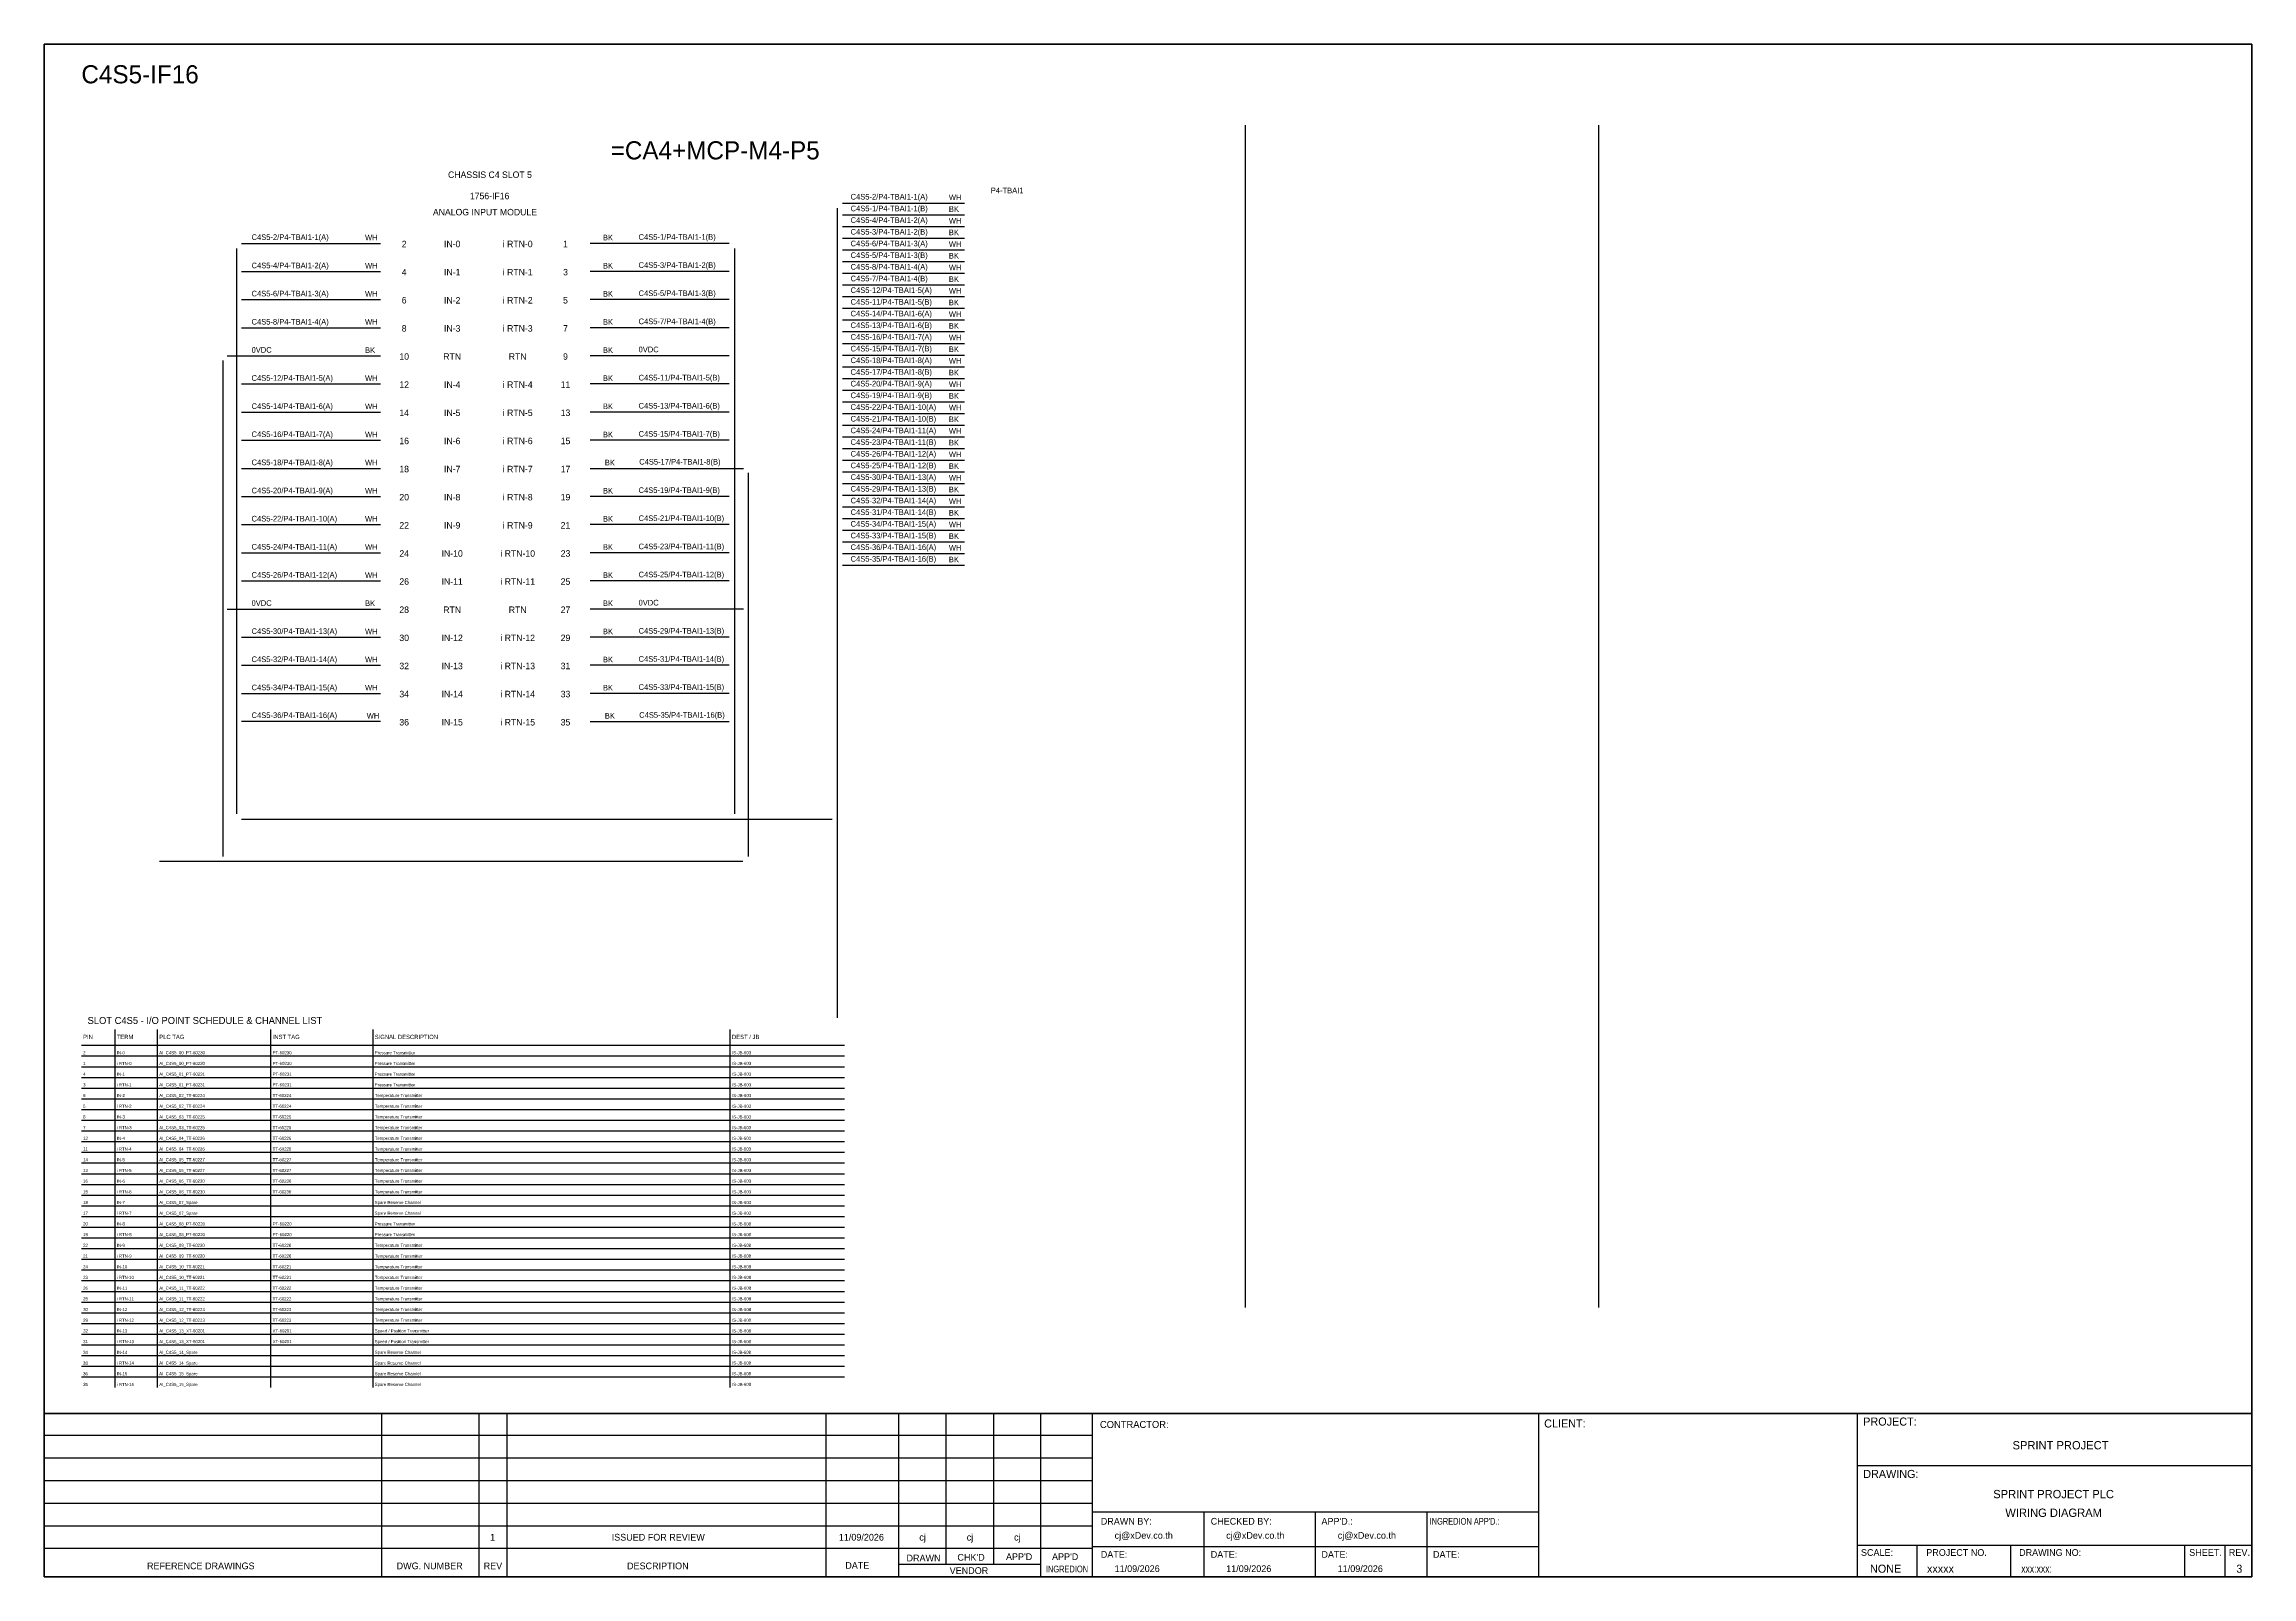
# Model space of a CAD drawing. Header units: metres. Extents: x 0 to 20667, y -39055 to 2704.
# Drawn here: x 16773 to 20667, y -27038 to -24334 of the extents above; entities that cross this region are included whole.
import ezdxf
from ezdxf.enums import TextEntityAlignment as Align

# ---------------------------------------------------------------- set-up
doc = ezdxf.new("R2010")
doc.units = ezdxf.units.M

msp = doc.modelspace()

# ---------------------------------------------------------------- linework, layer by layer
at = {"ltscale": 25.4}
for p, q in [((18180.9, -24634.8), (18396.3, -24634.8)), ((18180.9, -24676.1), (18396.3, -24676.1)), ((17981.4, -24685.2), (17736.1, -24685.2)), ((18180.9, -24717.3), (18396.3, -24717.3)), ((17981.4, -24734.8), (17736.1, -24734.8)), ((18180.9, -24758.5), (18396.3, -24758.5)), ((17981.4, -24784.4), (17736.1, -24784.4)), ((18180.9, -24799.7), (18396.3, -24799.7)), ((17981.4, -24834.1), (17736.1, -24834.1)), ((18180.9, -24841), (18396.3, -24841)), ((17096.1, -24883.7), (17366.6, -24883.7)), ((17981.4, -24883.7), (17736.1, -24883.7)), ((18180.9, -24882.2), (18396.3, -24882.2)), ((17981.4, -24933.3), (17736.1, -24933.3)), ((18180.9, -24923.4), (18396.3, -24923.4)), ((17981.4, -24983), (17736.1, -24983)), ((18180.9, -24964.6), (18396.3, -24964.6)), ((17981.4, -25032.6), (17736.1, -25032.6)), ((18180.9, -25005.9), (18396.3, -25005.9)), ((18180.9, -25047.1), (18396.3, -25047.1)), ((17736.1, -25082.2), (18006.6, -25082.2)), ((18180.9, -25088.3), (18396.3, -25088.3)), ((17981.4, -25131.9), (17736.1, -25131.9)), ((18180.9, -25129.5), (18396.3, -25129.5)), ((17981.4, -25181.5), (17736.1, -25181.5)), ((18180.9, -25170.8), (18396.3, -25170.8)), ((18180.9, -25212), (18396.3, -25212)), ((17981.4, -25231.1), (17736.1, -25231.1)), ((18180.9, -25253.2), (18396.3, -25253.2)), ((17981.4, -25280.8), (17736.1, -25280.8)), ((17096.1, -25330.4), (17366.6, -25330.4)), ((18006.6, -25330.4), (17736.1, -25330.4)), ((17981.4, -25380), (17736.1, -25380)), ((17981.4, -25429.7), (17736.1, -25429.7)), ((17981.4, -25479.3), (17736.1, -25479.3)), ((17736.1, -25528.9), (17981.4, -25528.9))]:
    msp.add_line(p, q, dxfattribs=at)
at = {"color": 7}
for p, q in [((16898.2, -26704.1), (16898.2, -26072)), ((16973.2, -26704.1), (16973.2, -26072)), ((17173.2, -26704.1), (17173.2, -26072)), ((17353.2, -26704.1), (17353.2, -26072)), ((17983.2, -26704.1), (17983.2, -26072)), ((16838.9, -26100), (18184.7, -26100))]:
    msp.add_line(p, q, dxfattribs=at)
at = {"color": 8}
for p, q in [((16838.9, -26118.9), (18184.7, -26118.9)), ((16838.9, -26137.8), (18184.7, -26137.8)), ((16838.9, -26156.7), (18184.7, -26156.7)), ((16838.9, -26175.5), (18184.7, -26175.5)), ((16838.9, -26194.4), (18184.7, -26194.4)), ((16838.9, -26213.3), (18184.7, -26213.3)), ((16838.9, -26232.2), (18184.7, -26232.2)), ((16838.9, -26251.1), (18184.7, -26251.1)), ((16838.9, -26269.9), (18184.7, -26269.9)), ((16838.9, -26288.8), (18184.7, -26288.8)), ((16838.9, -26307.7), (18184.7, -26307.7)), ((16838.9, -26326.6), (18184.7, -26326.6)), ((16838.9, -26345.4), (18184.7, -26345.4)), ((16838.9, -26364.3), (18184.7, -26364.3)), ((16838.9, -26383.2), (18184.7, -26383.2)), ((16838.9, -26402.1), (18184.7, -26402.1)), ((16838.9, -26421), (18184.7, -26421)), ((16838.9, -26439.8), (18184.7, -26439.8)), ((16838.9, -26458.7), (18184.7, -26458.7)), ((16838.9, -26477.6), (18184.7, -26477.6)), ((16838.9, -26496.5), (18184.7, -26496.5)), ((16838.9, -26515.3), (18184.7, -26515.3)), ((16838.9, -26534.2), (18184.7, -26534.2)), ((16838.9, -26553.1), (18184.7, -26553.1)), ((16838.9, -26572), (18184.7, -26572)), ((16838.9, -26590.9), (18184.7, -26590.9)), ((16838.9, -26609.7), (18184.7, -26609.7)), ((16838.9, -26628.6), (18184.7, -26628.6)), ((16838.9, -26647.5), (18184.7, -26647.5)), ((16838.9, -26666.4), (18184.7, -26666.4)), ((16838.9, -26685.2), (18184.7, -26685.2))]:
    msp.add_line(p, q, dxfattribs=at)
at = {"color": 4}
for p, q in [((20075.5, -26981.8), (20075.5, -27037.9)), ((20240.8, -26981.8), (20240.8, -27037.9))]:
    msp.add_line(p, q, dxfattribs=at)
at = {"color": 4, "ltscale": 0.5}
for p, q in [((20547.9, -26981.8), (20547.9, -27037.9)), ((20547.9, -26981.8), (20547.9, -27037.9)), ((20619.1, -26981.8), (20619.1, -27037.9)), ((20619.1, -26981.8), (20619.1, -27037.9))]:
    msp.add_line(p, q, dxfattribs=at)
at = {"layer": 'GT_1', "color": 4}
for p, q in [((17368.6, -27037.9), (17368.6, -26749.8)), ((17540.5, -27037.9), (17540.5, -26749.8)), ((17589.6, -27037.9), (17589.6, -26749.8)), ((18152.3, -27037.9), (18152.3, -26749.8)), ((18280.6, -27037.9), (18280.6, -26749.8)), ((18364.2, -27016.1), (18364.2, -26749.8)), ((18447.7, -27016.1), (18447.7, -26749.7)), ((18531, -27037.9), (18531, -26749.8)), ((18622, -27037.9), (18622, -26749.8)), ((19409, -27037.9), (19409, -26749.8)), ((19971.3, -27037.9), (19971.3, -26749.8)), ((19971.3, -27037.9), (19971.3, -26749.8)), ((19971.3, -27037.9), (19971.3, -26749.8)), ((18622, -26788.6), (16773.2, -26788.6)), ((18622, -26828.4), (16773.2, -26828.4)), ((18622, -26868.3), (16773.2, -26868.3)), ((18622, -26908.3), (16773.2, -26908.3)), ((19409, -26923.6), (18622, -26923.6)), ((18818.8, -27037.9), (18818.8, -26923.6)), ((19015.5, -27037.9), (19015.5, -26923.6)), ((19212.3, -27037.9), (19212.3, -26923.6)), ((18622, -26948.2), (16773.2, -26948.2)), ((18621.9, -26988.1), (16773.2, -26988.1)), ((18531, -27016.1), (18280.6, -27016.1)), ((19409, -26985.1), (18622, -26985.1)), ((19971.3, -26981.8), (20666.5, -26981.8))]:
    msp.add_line(p, q, dxfattribs=at)
at = {"layer": 'HELPPOINT', "color": 4, "lineweight": 35}
for p, q in [((16773.2, -27037.9), (16773.2, -24333.7)), ((16773.2, -24333.7), (20666.5, -24333.7)), ((16773.2, -27037.9), (16773.2, -24333.7)), ((16773.2, -24333.7), (20666.5, -24333.7)), ((20666.5, -24333.7), (20666.5, -27037.9)), ((20666.5, -24333.7), (20666.5, -27037.9)), ((20666.5, -27037.9), (16773.2, -27037.9)), ((20666.5, -27037.9), (16773.2, -27037.9))]:
    msp.add_line(p, q, dxfattribs=at)
at = {"layer": 'HELPPOINT', "color": 4}
for p, q in [((19971.3, -26841.3), (20666.5, -26841.3)), ((19971.3, -26841.3), (20666.5, -26841.3)), ((19971.3, -26981.8), (20666.5, -26981.8))]:
    msp.add_line(p, q, dxfattribs=at)
at = {"layer": 'IE-WIRE', "color": 4, "ltscale": 25.4}
for p, q in [((18171.8, -24623.4), (18171.8, -26051.8)), ((18180.9, -24614.2), (18396.3, -24614.2)), ((18180.9, -24655.5), (18396.3, -24655.5)), ((17112.2, -24694.4), (17112.2, -25691.8)), ((17121.4, -24685.2), (17366.6, -24685.2)), ((17990.5, -24694.4), (17990.5, -25691.8)), ((18180.9, -24696.7), (18396.3, -24696.7)), ((17121.4, -24734.8), (17366.6, -24734.8)), ((18180.9, -24737.9), (18396.3, -24737.9)), ((17121.4, -24784.4), (17366.6, -24784.4)), ((18180.9, -24779.1), (18396.3, -24779.1)), ((17121.4, -24834.1), (17366.6, -24834.1)), ((18180.9, -24820.4), (18396.3, -24820.4)), ((18180.9, -24861.6), (18396.3, -24861.6)), ((18180.9, -24902.8), (18396.3, -24902.8)), ((17121.4, -24933.3), (17366.6, -24933.3)), ((18180.9, -24944), (18396.3, -24944)), ((17121.4, -24983), (17366.6, -24983)), ((18180.9, -24985.2), (18396.3, -24985.2)), ((17121.4, -25032.6), (17366.6, -25032.6)), ((18180.9, -25026.5), (18396.3, -25026.5)), ((18180.9, -25067.7), (18396.3, -25067.7)), ((17121.4, -25082.2), (17366.6, -25082.2)), ((18180.9, -25108.9), (18396.3, -25108.9)), ((17121.4, -25131.9), (17366.6, -25131.9)), ((18180.9, -25150.1), (18396.3, -25150.1)), ((17121.4, -25181.5), (17366.6, -25181.5)), ((18180.9, -25191.4), (18396.3, -25191.4)), ((17121.4, -25231.1), (17366.6, -25231.1)), ((18180.9, -25232.6), (18396.3, -25232.6)), ((17121.4, -25280.8), (17366.6, -25280.8)), ((17121.4, -25380), (17366.6, -25380)), ((17121.4, -25429.7), (17366.6, -25429.7)), ((17121.4, -25479.3), (17366.6, -25479.3)), ((17366.6, -25528.9), (17121.4, -25528.9))]:
    msp.add_line(p, q, dxfattribs=at)
at = {"layer": 'IE-WIRE', "color": 7, "ltscale": 25.4}
for p, q in [((17088.1, -24891.7), (17088.1, -25767)), ((18014.6, -25090.2), (18014.6, -25767)), ((18005.6, -25776), (16976.6, -25776))]:
    msp.add_line(p, q, dxfattribs=at)
at = {"layer": 'IE-WIRE', "color": 4}
msp.add_line((17121.3, -25700.9), (18162.6, -25700.9), dxfattribs=at)
at = {"layer": 'MEMBER', "color": 4, "lineweight": 35}
msp.add_line((16773.2, -26749.8), (20666.5, -26749.8), dxfattribs=at)
msp.add_line((16773.2, -26749.8), (20666.5, -26749.8), dxfattribs=at)
at = {"layer": 'MEMBER', "color": 4}
for p, q in [((19971.3, -26841.3), (20666.5, -26841.3)), ((19971.3, -26841.3), (20666.5, -26841.3)), ((19971.3, -26981.8), (20666.5, -26981.8)), ((19971.3, -26981.8), (20666.5, -26981.8))]:
    msp.add_line(p, q, dxfattribs=at)
at = {"layer": 'x01001-FrameArea'}
for p, q in [((18891.4, -24476.4), (18891.4, -26562.9)), ((19514.5, -24476.4), (19514.5, -26562.9))]:
    msp.add_line(p, q, dxfattribs=at)

# ---------------------------------------------------------------- texts
at = {"color": 2}
msp.add_text('C4S5-IF16', height=32, dxfattribs=at).set_placement((16838.9, -24402.9))
for s, height, p in [('=CA4+MCP-M4-P5', 32, (17956.6, -24521.1)), ('CHASSIS C4 SLOT 5', 11.441, (17559.4, -24564.1)), ('1756-IF16', 11.44, (17558.8, -24601.6)), ('ANALOG INPUT MODULE', 11.441, (17550.6, -24630.1)), ('2', 11.4, (17408.1, -24686.3)), ('IN-0', 11.44, (17492.8, -24686.3)), ('i RTN-0', 11.44, (17608.3, -24686.3)), ('1', 11.4, (17692.6, -24686.3)), ('4', 11.4, (17408.1, -24736)), ('IN-1', 11.44, (17492.8, -24736)), ('i RTN-1', 11.44, (17608.3, -24736)), ('3', 11.4, (17692.6, -24736)), ('6', 11.4, (17408.1, -24785.6)), ('IN-2', 11.44, (17492.8, -24785.6)), ('i RTN-2', 11.44, (17608.3, -24785.6)), ('5', 11.4, (17692.6, -24785.6)), ('8', 11.4, (17408.1, -24835.2)), ('IN-3', 11.44, (17492.8, -24835.2)), ('i RTN-3', 11.44, (17608.3, -24835.2)), ('7', 11.4, (17692.6, -24835.2)), ('10', 11.44, (17408.1, -24884.9)), ('RTN', 11.44, (17492.8, -24884.9)), ('RTN', 11.44, (17608.3, -24884.9)), ('9', 11.4, (17692.6, -24884.9)), ('12', 11.44, (17408.1, -24934.5)), ('IN-4', 11.44, (17492.8, -24934.5)), ('i RTN-4', 11.44, (17608.3, -24934.5)), ('11', 11.44, (17692.6, -24934.5)), ('14', 11.44, (17408.1, -24984.1)), ('IN-5', 11.44, (17492.8, -24984.1)), ('i RTN-5', 11.44, (17608.3, -24984.1)), ('13', 11.44, (17692.6, -24984.1)), ('16', 11.44, (17408.1, -25033.8)), ('IN-6', 11.44, (17492.8, -25033.8)), ('i RTN-6', 11.44, (17608.3, -25033.8)), ('15', 11.44, (17692.6, -25033.8)), ('18', 11.44, (17408.1, -25083.4)), ('IN-7', 11.44, (17492.8, -25083.4)), ('i RTN-7', 11.44, (17608.3, -25083.4)), ('17', 11.44, (17692.6, -25083.4)), ('20', 11.44, (17408.1, -25133)), ('IN-8', 11.44, (17492.8, -25133)), ('i RTN-8', 11.44, (17608.3, -25133)), ('19', 11.44, (17692.6, -25133)), ('22', 11.44, (17408.1, -25182.7)), ('IN-9', 11.44, (17492.8, -25182.7)), ('i RTN-9', 11.44, (17608.3, -25182.7)), ('21', 11.44, (17692.6, -25182.7)), ('24', 11.44, (17408.1, -25232.3)), ('IN-10', 11.44, (17492.8, -25232.3)), ('i RTN-10', 11.44, (17608.3, -25232.3)), ('23', 11.44, (17692.6, -25232.3)), ('26', 11.44, (17408.1, -25281.9)), ('IN-11', 11.44, (17492.8, -25281.9)), ('i RTN-11', 11.44, (17608.3, -25281.9)), ('25', 11.44, (17692.6, -25281.9)), ('28', 11.44, (17408.1, -25331.6)), ('RTN', 11.44, (17492.8, -25331.6)), ('RTN', 11.44, (17608.3, -25331.6)), ('27', 11.44, (17692.6, -25331.6)), ('30', 11.44, (17408.1, -25381.2)), ('IN-12', 11.44, (17492.8, -25381.2)), ('i RTN-12', 11.44, (17608.3, -25381.2)), ('29', 11.44, (17692.6, -25381.2)), ('32', 11.44, (17408.1, -25430.8)), ('IN-13', 11.44, (17492.8, -25430.8)), ('i RTN-13', 11.44, (17608.3, -25430.8)), ('31', 11.44, (17692.6, -25430.8)), ('34', 11.44, (17408.1, -25480.4)), ('IN-14', 11.44, (17492.8, -25480.4)), ('i RTN-14', 11.44, (17608.3, -25480.4)), ('33', 11.44, (17692.6, -25480.4)), ('36', 11.44, (17408.1, -25530.1)), ('IN-15', 11.44, (17492.8, -25530.1)), ('i RTN-15', 11.44, (17608.3, -25530.1)), ('35', 11.44, (17692.6, -25530.1))]:
    msp.add_text(s, height=height, dxfattribs=at).set_placement(p, align=Align.MIDDLE_CENTER)
at = {"color": 4}
for s, height, p in [('C4S5-2/P4-TBAI1-1(A)', 9.949, (18195.4, -24607.9)), ('WH', 9.95, (18368.7, -24609)), ('C4S5-4/P4-TBAI1-2(A)', 9.949, (18195.4, -24649.2)), ('WH', 9.95, (18368.7, -24650.2)), ('C4S5-2/P4-TBAI1-1(A)', 9.949, (17139, -24679.2)), ('WH', 9.95, (17339.1, -24679.9)), ('C4S5-6/P4-TBAI1-3(A)', 9.949, (18195.4, -24690.4)), ('WH', 9.95, (18368.7, -24691.4)), ('C4S5-4/P4-TBAI1-2(A)', 9.949, (17139, -24729.2)), ('WH', 9.95, (17339.1, -24729.6)), ('C4S5-8/P4-TBAI1-4(A)', 9.949, (18195.4, -24731.6)), ('WH', 9.95, (18368.7, -24732.7)), ('C4S5-6/P4-TBAI1-3(A)', 9.949, (17139, -24778.8)), ('WH', 9.95, (17339.1, -24779.2)), ('C4S5-12/P4-TBAI1-5(A)', 9.949, (18195.4, -24772.8)), ('WH', 9.95, (18368.7, -24773.9)), ('C4S5-8/P4-TBAI1-4(A)', 9.949, (17139, -24828.5)), ('WH', 9.95, (17339.1, -24828.8)), ('C4S5-14/P4-TBAI1-6(A)', 9.949, (18195.4, -24814.1)), ('WH', 9.95, (18368.7, -24815.1)), ('C4S5-16/P4-TBAI1-7(A)', 9.949, (18195.4, -24855.3)), ('WH', 9.95, (18368.7, -24856.3)), ('C4S5-18/P4-TBAI1-8(A)', 9.949, (18195.4, -24896.5)), ('WH', 9.95, (18368.7, -24897.5)), ('C4S5-12/P4-TBAI1-5(A)', 9.949, (17139, -24927.7)), ('WH', 9.95, (17339.1, -24928.1)), ('C4S5-20/P4-TBAI1-9(A)', 9.949, (18195.4, -24937.7)), ('WH', 9.95, (18368.7, -24938.8)), ('C4S5-14/P4-TBAI1-6(A)', 9.949, (17139, -24977.4)), ('WH', 9.95, (17339.1, -24977.7)), ('C4S5-22/P4-TBAI1-10(A)', 9.949, (18195.4, -24979)), ('WH', 9.95, (18368.7, -24980)), ('C4S5-16/P4-TBAI1-7(A)', 9.949, (17139, -25027)), ('WH', 9.95, (17339.1, -25027.4)), ('C4S5-24/P4-TBAI1-11(A)', 9.949, (18195.4, -25020.2)), ('WH', 9.95, (18368.7, -25021.2)), ('C4S5-18/P4-TBAI1-8(A)', 9.949, (17139, -25076.6)), ('WH', 9.95, (17339.1, -25077)), ('C4S5-26/P4-TBAI1-12(A)', 9.949, (18195.4, -25061.4)), ('WH', 9.95, (18368.7, -25062.4)), ('C4S5-30/P4-TBAI1-13(A)', 9.949, (18195.4, -25102.6)), ('WH', 9.95, (18368.7, -25103.7)), ('C4S5-20/P4-TBAI1-9(A)', 9.949, (17139, -25126.3)), ('WH', 9.95, (17339.1, -25126.6)), ('C4S5-32/P4-TBAI1-14(A)', 9.949, (18195.4, -25143.9)), ('WH', 9.95, (18368.7, -25144.9)), ('C4S5-22/P4-TBAI1-10(A)', 9.949, (17139, -25175.9)), ('WH', 9.95, (17339.1, -25176.3)), ('C4S5-34/P4-TBAI1-15(A)', 9.949, (18195.4, -25185.1)), ('WH', 9.95, (18368.7, -25186.1)), ('C4S5-24/P4-TBAI1-11(A)', 9.949, (17139, -25225.5)), ('WH', 9.95, (17339.1, -25225.9)), ('C4S5-36/P4-TBAI1-16(A)', 9.949, (18195.4, -25226.3)), ('WH', 9.95, (18368.7, -25227.3)), ('C4S5-26/P4-TBAI1-12(A)', 9.949, (17139, -25275.1)), ('WH', 9.95, (17339.1, -25275.5)), ('C4S5-30/P4-TBAI1-13(A)', 9.949, (17139, -25374.4)), ('WH', 9.95, (17339.1, -25374.8)), ('C4S5-32/P4-TBAI1-14(A)', 9.949, (17139, -25424)), ('WH', 9.95, (17339.1, -25424.4)), ('C4S5-34/P4-TBAI1-15(A)', 9.949, (17139, -25473.7)), ('WH', 9.95, (17339.1, -25474.1)), ('C4S5-36/P4-TBAI1-16(A)', 9.949, (17139, -25522.7)), ('WH', 9.95, (17342.1, -25523.7))]:
    msp.add_text(s, height=height, dxfattribs=at).set_placement(p)
msp.add_text('P4-TBAI1', height=9.95, dxfattribs=at).set_placement((18471.5, -24591.9), align=Align.MIDDLE_CENTER)
for s, height, p in [('C4S5-1/P4-TBAI1-1(B)', 9.949, (18195.4, -24628.6)), ('BK', 9.95, (18368.7, -24629.6)), ('BK', 9.95, (17758.6, -24679.9)), ('C4S5-1/P4-TBAI1-1(B)', 9.949, (17821.5, -24678.9)), ('C4S5-3/P4-TBAI1-2(B)', 9.949, (18195.4, -24669.8)), ('BK', 9.95, (18368.7, -24670.8)), ('BK', 9.95, (17758.6, -24729.6)), ('C4S5-3/P4-TBAI1-2(B)', 9.949, (17821.5, -24728.5)), ('C4S5-5/P4-TBAI1-3(B)', 9.949, (18195.4, -24711)), ('BK', 9.95, (18368.7, -24712)), ('C4S5-7/P4-TBAI1-4(B)', 9.949, (18195.4, -24752.2)), ('BK', 9.95, (18368.7, -24753.3)), ('BK', 9.95, (17758.6, -24779.2)), ('C4S5-5/P4-TBAI1-3(B)', 9.949, (17821.5, -24778.2)), ('C4S5-11/P4-TBAI1-5(B)', 9.949, (18195.4, -24793.5)), ('BK', 9.95, (18368.7, -24794.5)), ('BK', 9.95, (17758.6, -24828.8)), ('C4S5-7/P4-TBAI1-4(B)', 9.949, (17821.5, -24827.8)), ('C4S5-13/P4-TBAI1-6(B)', 9.949, (18195.4, -24834.7)), ('BK', 9.95, (18368.7, -24835.7)), ('0VDC', 9.95, (17139, -24878.1)), ('BK', 9.95, (17339.1, -24878.5)), ('BK', 9.95, (17758.6, -24878.5)), ('0VDC', 9.95, (17821.5, -24877.4)), ('C4S5-15/P4-TBAI1-7(B)', 9.949, (18195.4, -24875.9)), ('BK', 9.95, (18368.7, -24876.9)), ('C4S5-11/P4-TBAI1-5(B)', 9.949, (17821.5, -24927.1)), ('C4S5-17/P4-TBAI1-8(B)', 9.949, (18195.4, -24917.1)), ('BK', 9.95, (18368.7, -24918.2)), ('BK', 9.95, (17758.6, -24928.1)), ('C4S5-19/P4-TBAI1-9(B)', 9.949, (18195.4, -24958.3)), ('BK', 9.95, (18368.7, -24959.4)), ('BK', 9.95, (17758.6, -24977.7)), ('C4S5-13/P4-TBAI1-6(B)', 9.949, (17821.5, -24976.7)), ('C4S5-21/P4-TBAI1-10(B)', 9.949, (18195.4, -24999.6)), ('BK', 9.95, (18368.7, -25000.6)), ('BK', 9.95, (17758.6, -25027.4)), ('C4S5-15/P4-TBAI1-7(B)', 9.949, (17821.5, -25026.3)), ('C4S5-23/P4-TBAI1-11(B)', 9.949, (18195.4, -25040.8)), ('BK', 9.95, (18368.7, -25041.8)), ('BK', 9.95, (17762, -25077)), ('C4S5-17/P4-TBAI1-8(B)', 9.949, (17822.6, -25075.5)), ('C4S5-25/P4-TBAI1-12(B)', 9.949, (18195.4, -25082)), ('BK', 9.95, (18368.7, -25083.1)), ('BK', 9.95, (17758.6, -25126.6)), ('C4S5-19/P4-TBAI1-9(B)', 9.949, (17821.5, -25125.6)), ('C4S5-29/P4-TBAI1-13(B)', 9.949, (18195.4, -25123.2)), ('BK', 9.95, (18368.7, -25124.3)), ('BK', 9.95, (17758.6, -25176.3)), ('C4S5-21/P4-TBAI1-10(B)', 9.949, (17821.5, -25175.2)), ('C4S5-31/P4-TBAI1-14(B)', 9.949, (18195.4, -25164.5)), ('BK', 9.95, (18368.7, -25165.5)), ('BK', 9.95, (17758.6, -25225.9)), ('C4S5-23/P4-TBAI1-11(B)', 9.949, (17821.5, -25224.9)), ('C4S5-33/P4-TBAI1-15(B)', 9.949, (18195.4, -25205.7)), ('BK', 9.95, (18368.7, -25206.7)), ('BK', 9.95, (17758.6, -25275.5)), ('C4S5-25/P4-TBAI1-12(B)', 9.949, (17821.5, -25274.5)), ('C4S5-35/P4-TBAI1-16(B)', 9.949, (18195.4, -25246.9)), ('BK', 9.95, (18368.7, -25247.9)), ('0VDC', 9.95, (17139, -25324.8)), ('BK', 9.95, (17339.1, -25325.2)), ('BK', 9.95, (17758.6, -25325.2)), ('0VDC', 9.95, (17821.5, -25324.1)), ('BK', 9.95, (17758.6, -25374.8)), ('C4S5-29/P4-TBAI1-13(B)', 9.949, (17821.5, -25373.8)), ('BK', 9.95, (17758.6, -25424.4)), ('C4S5-31/P4-TBAI1-14(B)', 9.949, (17821.5, -25423.4)), ('BK', 9.95, (17758.6, -25474.1)), ('C4S5-33/P4-TBAI1-15(B)', 9.949, (17821.5, -25473)), ('BK', 9.95, (17762, -25523.7)), ('C4S5-35/P4-TBAI1-16(B)', 9.949, (17822.6, -25522.2))]:
    msp.add_text(s, height=height).set_placement(p)
at = {"color": 3}
for s, p in [('PIN', (16841.9, -26089)), ('TERM', (16901.2, -26089)), ('PLC TAG', (16976.2, -26089)), ('INST TAG', (17176.2, -26089)), ('SIGNAL DESCRIPTION', (17356.2, -26089)), ('DEST / JB', (17986.2, -26089))]:
    msp.add_text(s, height=7.5, dxfattribs=at).set_placement(p)
at = {"color": 7}
for s, p in [('2', (16841.9, -26115.9)), ('IN-0', (16901.2, -26115.9)), ('AI_C4S5_00_PT-60230', (16976.2, -26115.9)), ('PT-60230', (17176.2, -26115.9)), ('Pressure Transmitter', (17356.2, -26115.9)), ('IS-JB-603', (17986.2, -26115.9)), ('4', (16841.9, -26153.7)), ('1', (16841.9, -26134.8)), ('i RTN-0', (16901.2, -26134.8)), ('IN-1', (16901.2, -26153.7)), ('AI_C4S5_00_PT-60230', (16976.2, -26134.8)), ('AI_C4S5_01_PT-60231', (16976.2, -26153.7)), ('PT-60230', (17176.2, -26134.8)), ('PT-60231', (17176.2, -26153.7)), ('Pressure Transmitter', (17356.2, -26134.8)), ('Pressure Transmitter', (17356.2, -26153.7)), ('IS-JB-603', (17986.2, -26134.8)), ('IS-JB-603', (17986.2, -26153.7)), ('3', (16841.9, -26172.5)), ('6', (16841.9, -26191.4)), ('i RTN-1', (16901.2, -26172.5)), ('IN-2', (16901.2, -26191.4)), ('AI_C4S5_01_PT-60231', (16976.2, -26172.5)), ('AI_C4S5_02_TT-60224', (16976.2, -26191.4)), ('TT-60224', (17176.2, -26191.4)), ('PT-60231', (17176.2, -26172.5)), ('Temperature Transmitter', (17356.2, -26191.4)), ('Pressure Transmitter', (17356.2, -26172.5)), ('IS-JB-603', (17986.2, -26172.5)), ('IS-JB-603', (17986.2, -26191.4)), ('5', (16841.9, -26210.3)), ('8', (16841.9, -26229.2)), ('i RTN-2', (16901.2, -26210.3)), ('IN-3', (16901.2, -26229.2)), ('AI_C4S5_02_TT-60224', (16976.2, -26210.3)), ('AI_C4S5_03_TT-60225', (16976.2, -26229.2)), ('TT-60224', (17176.2, -26210.3)), ('TT-60225', (17176.2, -26229.2)), ('Temperature Transmitter', (17356.2, -26210.3)), ('Temperature Transmitter', (17356.2, -26229.2)), ('IS-JB-603', (17986.2, -26210.3)), ('IS-JB-603', (17986.2, -26229.2)), ('7', (16841.9, -26248.1)), ('12', (16841.9, -26266.9)), ('i RTN-3', (16901.2, -26248.1)), ('IN-4', (16901.2, -26266.9)), ('AI_C4S5_03_TT-60225', (16976.2, -26248.1)), ('AI_C4S5_04_TT-60226', (16976.2, -26266.9)), ('TT-60225', (17176.2, -26248.1)), ('TT-60226', (17176.2, -26266.9)), ('Temperature Transmitter', (17356.2, -26248.1)), ('Temperature Transmitter', (17356.2, -26266.9)), ('IS-JB-603', (17986.2, -26248.1)), ('IS-JB-603', (17986.2, -26266.9)), ('11', (16841.9, -26285.8)), ('14', (16841.9, -26304.7)), ('13', (16841.9, -26323.6)), ('i RTN-4', (16901.2, -26285.8)), ('i RTN-5', (16901.2, -26323.6)), ('IN-5', (16901.2, -26304.7)), ('AI_C4S5_04_TT-60226', (16976.2, -26285.8)), ('AI_C4S5_05_TT-60227', (16976.2, -26304.7)), ('AI_C4S5_05_TT-60227', (16976.2, -26323.6)), ('TT-60226', (17176.2, -26285.8)), ('TT-60227', (17176.2, -26304.7)), ('TT-60227', (17176.2, -26323.6)), ('Temperature Transmitter', (17356.2, -26285.8)), ('Temperature Transmitter', (17356.2, -26304.7)), ('Temperature Transmitter', (17356.2, -26323.6)), ('IS-JB-603', (17986.2, -26285.8)), ('IS-JB-603', (17986.2, -26304.7)), ('IS-JB-603', (17986.2, -26323.6)), ('16', (16841.9, -26342.4)), ('15', (16841.9, -26361.3)), ('i RTN-6', (16901.2, -26361.3)), ('IN-6', (16901.2, -26342.4)), ('AI_C4S5_06_TT-60230', (16976.2, -26342.4)), ('AI_C4S5_06_TT-60230', (16976.2, -26361.3)), ('TT-60230', (17176.2, -26342.4)), ('TT-60230', (17176.2, -26361.3)), ('Temperature Transmitter', (17356.2, -26342.4)), ('Temperature Transmitter', (17356.2, -26361.3)), ('IS-JB-603', (17986.2, -26342.4)), ('IS-JB-603', (17986.2, -26361.3)), ('18', (16841.9, -26380.2)), ('17', (16841.9, -26399.1)), ('i RTN-7', (16901.2, -26399.1)), ('IN-7', (16901.2, -26380.2)), ('AI_C4S5_07_Spare', (16976.2, -26380.2)), ('AI_C4S5_07_Spare', (16976.2, -26399.1)), ('Spare Reserve Channel', (17356.2, -26380.2)), ('Spare Reserve Channel', (17356.2, -26399.1)), ('IS-JB-603', (17986.2, -26380.2)), ('IS-JB-603', (17986.2, -26399.1)), ('20', (16841.9, -26418)), ('19', (16841.9, -26436.8)), ('i RTN-8', (16901.2, -26436.8)), ('IN-8', (16901.2, -26418)), ('AI_C4S5_08_PT-60220', (16976.2, -26418)), ('AI_C4S5_08_PT-60220', (16976.2, -26436.8)), ('PT-60220', (17176.2, -26418)), ('PT-60220', (17176.2, -26436.8)), ('Pressure Transmitter', (17356.2, -26418)), ('Pressure Transmitter', (17356.2, -26436.8)), ('IS-JB-608', (17986.2, -26418)), ('IS-JB-608', (17986.2, -26436.8)), ('22', (16841.9, -26455.7)), ('21', (16841.9, -26474.6)), ('i RTN-9', (16901.2, -26474.6)), ('IN-9', (16901.2, -26455.7)), ('AI_C4S5_09_TT-60220', (16976.2, -26455.7)), ('AI_C4S5_09_TT-60220', (16976.2, -26474.6)), ('TT-60220', (17176.2, -26455.7)), ('TT-60220', (17176.2, -26474.6)), ('Temperature Transmitter', (17356.2, -26455.7)), ('Temperature Transmitter', (17356.2, -26474.6)), ('IS-JB-608', (17986.2, -26455.7)), ('IS-JB-608', (17986.2, -26474.6)), ('24', (16841.9, -26493.5)), ('23', (16841.9, -26512.3)), ('i RTN-10', (16901.2, -26512.3)), ('IN-10', (16901.2, -26493.5)), ('AI_C4S5_10_TT-60221', (16976.2, -26493.5)), ('AI_C4S5_10_TT-60221', (16976.2, -26512.3)), ('TT-60221', (17176.2, -26493.5)), ('TT-60221', (17176.2, -26512.3)), ('Temperature Transmitter', (17356.2, -26493.5)), ('Temperature Transmitter', (17356.2, -26512.3)), ('IS-JB-608', (17986.2, -26493.5)), ('IS-JB-608', (17986.2, -26512.3)), ('26', (16841.9, -26531.2)), ('25', (16841.9, -26550.1)), ('i RTN-11', (16901.2, -26550.1)), ('IN-11', (16901.2, -26531.2)), ('AI_C4S5_11_TT-60222', (16976.2, -26531.2)), ('AI_C4S5_11_TT-60222', (16976.2, -26550.1)), ('TT-60222', (17176.2, -26531.2)), ('TT-60222', (17176.2, -26550.1)), ('Temperature Transmitter', (17356.2, -26531.2)), ('Temperature Transmitter', (17356.2, -26550.1)), ('IS-JB-608', (17986.2, -26531.2)), ('IS-JB-608', (17986.2, -26550.1)), ('30', (16841.9, -26569)), ('29', (16841.9, -26587.9)), ('i RTN-12', (16901.2, -26587.9)), ('IN-12', (16901.2, -26569)), ('AI_C4S5_12_TT-60223', (16976.2, -26569)), ('AI_C4S5_12_TT-60223', (16976.2, -26587.9)), ('TT-60223', (17176.2, -26569)), ('TT-60223', (17176.2, -26587.9)), ('Temperature Transmitter', (17356.2, -26569)), ('Temperature Transmitter', (17356.2, -26587.9)), ('IS-JB-608', (17986.2, -26569)), ('IS-JB-608', (17986.2, -26587.9)), ('32', (16841.9, -26606.7)), ('31', (16841.9, -26625.6)), ('i RTN-13', (16901.2, -26625.6)), ('IN-13', (16901.2, -26606.7)), ('AI_C4S5_13_XT-60201', (16976.2, -26606.7)), ('AI_C4S5_13_XT-60201', (16976.2, -26625.6)), ('XT-60201', (17176.2, -26606.7)), ('XT-60201', (17176.2, -26625.6)), ('Speed / Position Transmitter', (17356.2, -26606.7)), ('Speed / Position Transmitter', (17356.2, -26625.6)), ('IS-JB-608', (17986.2, -26606.7)), ('IS-JB-608', (17986.2, -26625.6)), ('34', (16841.9, -26644.5)), ('33', (16841.9, -26663.4)), ('i RTN-14', (16901.2, -26663.4)), ('IN-14', (16901.2, -26644.5)), ('AI_C4S5_14_Spare', (16976.2, -26644.5)), ('AI_C4S5_14_Spare', (16976.2, -26663.4)), ('Spare Reserve Channel', (17356.2, -26644.5)), ('Spare Reserve Channel', (17356.2, -26663.4)), ('IS-JB-608', (17986.2, -26644.5)), ('IS-JB-608', (17986.2, -26663.4)), ('36', (16841.9, -26682.2)), ('35', (16841.9, -26701.1)), ('i RTN-15', (16901.2, -26701.1)), ('IN-15', (16901.2, -26682.2)), ('AI_C4S5_15_Spare', (16976.2, -26682.2)), ('AI_C4S5_15_Spare', (16976.2, -26701.1)), ('Spare Reserve Channel', (17356.2, -26682.2)), ('Spare Reserve Channel', (17356.2, -26701.1)), ('IS-JB-608', (17986.2, -26682.2)), ('IS-JB-608', (17986.2, -26701.1))]:
    msp.add_text(s, height=5.5, dxfattribs=at).set_placement(p)
at = {"color": 4, "ltscale": 100}
for s, p in [('SPRINT PROJECT', (20329.1, -26805.7)), ('SPRINT PROJECT PLC', (20316.9, -26891.9)), ('WIRING DIAGRAM', (20316.9, -26924.8))]:
    msp.add_text(s, height=14.693, dxfattribs=at).set_placement(p, align=Align.MIDDLE_CENTER)
at = {"layer": 'GT_1', "color": 4}
for s, p in [('CLIENT:', (19418.5, -26774.4)), ('PROJECT:', (19981.2, -26771.1)), ('DRAWING:', (19981.2, -26863.5))]:
    msp.add_text(s, height=14.25, dxfattribs=at).set_placement(p)
at = {"layer": 'MEMBER', "color": 4, "ltscale": 0.8}
for s, height, p in [('SLOT C4S5 - I/O POINT SCHEDULE & CHANNEL LIST', 12.35, (16849.8, -26062.4)), ('CONTRACTOR:', 12.35, (18635.1, -26775.2)), ('DRAWN BY:', 11.88, (18636.6, -26945.8)), ('CHECKED BY:', 11.875, (18830.5, -26945.8)), ("APP'D.:", 11.88, (19025.7, -26945.8)), ('cj@xDev.co.th', 11.875, (18661, -26970.7)), ('cj@xDev.co.th', 11.875, (18857.8, -26970.7)), ('cj@xDev.co.th', 11.875, (19054.5, -26970.7)), ('REFERENCE DRAWINGS', 11.875, (16954.6, -27024.5)), ('DWG. NUMBER', 11.875, (17394.8, -27024.5)), ('REV', 11.88, (17548.3, -27024.5)), ('DESCRIPTION', 11.875, (17801.2, -27024.5)), ('DATE', 11.88, (18186, -27023.7)), ('DRAWN', 11.88, (18294, -27010.7)), ("CHK'D", 11.88, (18383.8, -27009.4)), ("APP'D", 11.88, (18469.4, -27008.3)), ("APP'D", 11.88, (18550.6, -27008.3)), ('DATE:', 11.88, (18636.6, -27004.3)), ('11/09/2026', 11.88, (18661, -27029.4)), ('DATE:', 11.88, (18830.5, -27004.3)), ('11/09/2026', 11.88, (18857.8, -27029.4)), ('DATE:', 11.88, (19025.7, -27004.3)), ('11/09/2026', 11.88, (19054.5, -27029.4)), ('DATE:', 11.88, (19222.5, -27004.3)), ('SCALE:', 11.88, (19977.2, -27000.9)), ('NONE', 14.23, (19993.2, -27030.6)), ('PROJECT NO.', 11.875, (20092.4, -27000.9)), ('DRAWING NO:', 11.875, (20256.1, -27000.9)), ('SHEET.', 12, (20555.9, -27000.9)), ('REV.', 12, (20625.8, -27000.9)), ('VENDOR', 11.88, (18370.1, -27032.8)), ('xxxxx', 14.23, (20093.6, -27030.6))]:
    msp.add_text(s, height=height, dxfattribs=at).set_placement(p)
at = {"layer": 'MEMBER', "color": 4, "ltscale": 0.8, "width": 0.8}
for s, height, p in [("INGREDION APP'D.:", 11.875, (19216.5, -26945.8)), ('INGREDION', 11.88, (18539.8, -27030)), ('xxx:xxx:', 14.23, (20259.8, -27030.6))]:
    msp.add_text(s, height=height, dxfattribs=at).set_placement(p)
at = {"layer": 'MEMBER', "color": 4, "ltscale": 0.8}
for s, height, p in [('1', 11.9, (17564.1, -26968)), ('ISSUED FOR REVIEW', 11.875, (17856.2, -26968)), ('11/09/2026', 11.88, (18214.4, -26968)), ('cj', 11.88, (18322.3, -26968)), ('cj', 11.88, (18405.9, -26968)), ('cj', 11.88, (18489.4, -26968))]:
    msp.add_text(s, height=height, dxfattribs=at).set_placement(p, align=Align.MIDDLE_CENTER)
msp.add_text('3', height=14.2, dxfattribs=at).set_placement((20644.4, -27030.6), align=Align.CENTER)

doc.saveas('drawing.dxf')
